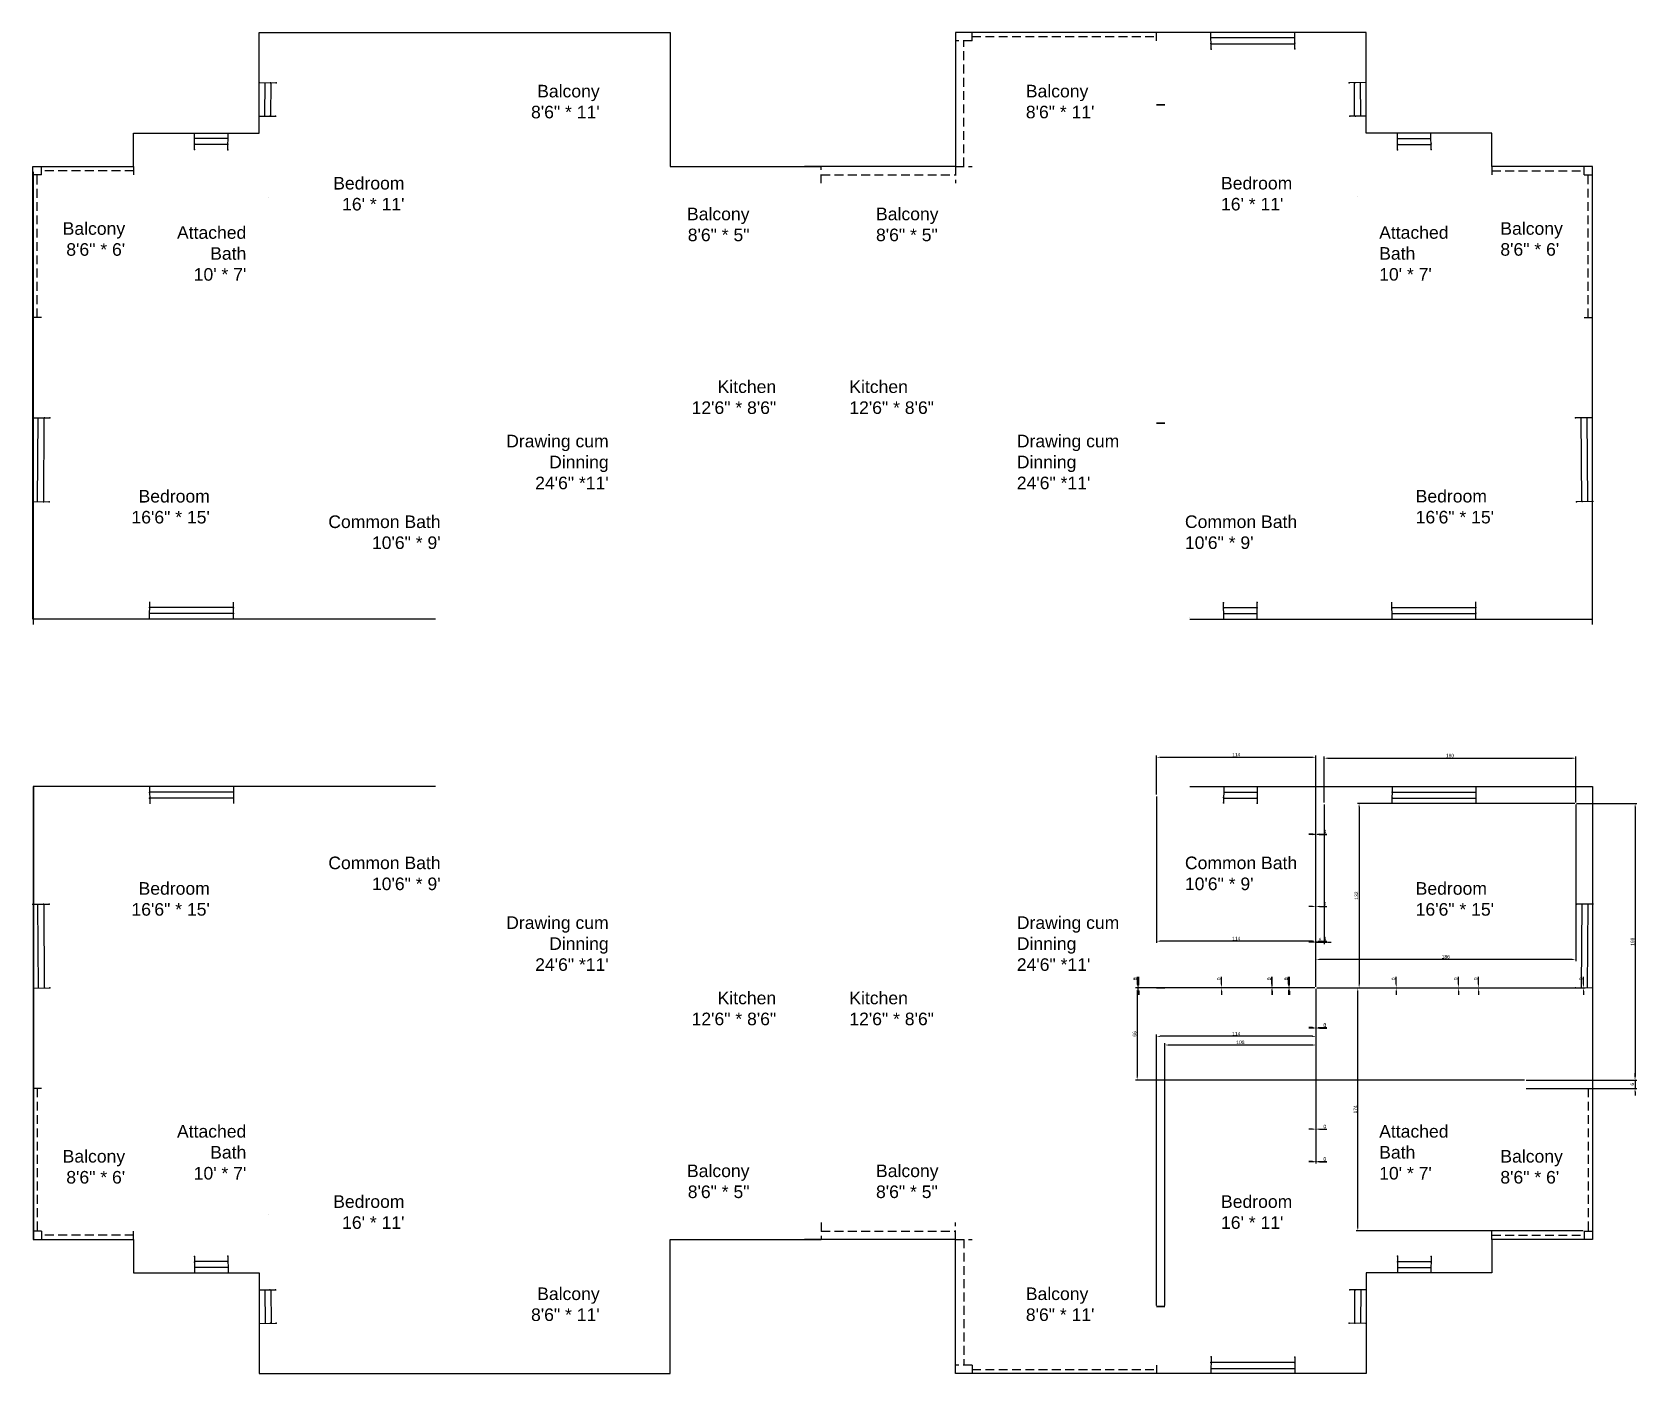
# Model space of a CAD drawing. Header units: millimetres. Extents: x 1002 to 3799, y 642 to 1602.
# Drawn here: x 2650 to 3799, y 642 to 1602 of the extents above; entities that cross this region are included whole.
import ezdxf

# ---------------------------------------------------------------- set-up
doc = ezdxf.new("R2010")
doc.units = ezdxf.units.MM
doc.linetypes.add('HIDDEN', pattern=[9.525, 6.35, -3.175])
for name, color, linetype in [('dimension', 181, 'Continuous'), ('wall', 50, 'Continuous'), ('window', 71, 'Continuous')]:
    doc.layers.add(name, color=color, linetype=linetype)
doc.layers.add('grill', color=33, linetype='HIDDEN', plot=False)
doc.layers.add('label', color=200, linetype='HIDDEN', plot=False)
doc.styles.get("Standard").update_dxf_attribs({"font": 'arial.ttf'})
doc.dimstyles.new('ISO-25', dxfattribs={"dimtxt": 2.5, "dimasz": 2.5, "dimexe": 1.25, "dimexo": 0.625, "dimtad": 1, "dimtxsty": 'Standard', "dimcen": 2.5, "dimadec": 0, "dimazin": 0, "dimtfac": 1, "dimtmove": 0, "dimatfit": 3, "dimfxl": 1, "dimarcsym": 0})

msp = doc.modelspace()

# ---------------------------------------------------------------- texts
at = {"layer": 'label', "extrusion": (0.002616, -0.033311, 0.999442), "char_height": 9, "attachment_point": 9, "text_direction": (0.999997, 8.7e-05, -0.002614)}
for s, width, insert in [('Balcony\\P8\'6" * 11\'', 67.19454, (3056.616, 1540.298, -17.108)), ("Bedroom\\P16' * 11'", 64.11227, (2916.934, 1474.379, -18.94)), ('Balcony \\P8\'6" * 5"', 67.19454, (3163.843, 1452.383, -20.319)), ('Balcony\\P8\'6" * 6\'', 67.19454, (2717.021, 1441.956, -19.497)), ("Attached Bath\\P10' * 7'", 67.19454, (2803.734, 1424.106, -20.319)), ('Kitchen\\P12\'6" * 8\'6"', 67.19454, (3182.959, 1328.763, -24.489)), ('Drawing cum Dinning \\P24\'6" *11\'', 83.31854, (3063.071, 1274.874, -25.972)), ('Bedroom\\P16\'6" * 15\'', 67.19454, (2777.626, 1250.374, -26.041)), ('Common Bath\\P10\'6" * 9\'', 92.62065, (2942.767, 1232.118, -27.082))]:
    msp.add_mtext_dynamic_manual_height_columns(s, width=width, gutter_width=12.5, heights=[0], dxfattribs=dict(at, insert=insert))
at = {"layer": 'label', "extrusion": (-2.91935e-18, -0.033311, 0.999445), "char_height": 9, "attachment_point": 7, "text_direction": (1, 0, 0)}
for s, width, insert in [('Balcony\\P8\'6" * 11\'', 67.19454, (3361.63, 1540.311, -17.507)), ("Bedroom\\P16' * 11'", 64.11227, (3501.313, 1474.405, -19.704)), ('Balcony \\P8\'6" * 5"', 67.19454, (3254.403, 1452.387, -20.437)), ("Attached Bath\\P10' * 7'", 67.19454, (3614.513, 1424.142, -21.379)), ('Balcony\\P8\'6" * 6\'', 67.19454, (3701.227, 1441.999, -20.784)), ('Kitchen\\P12\'6" * 8\'6"', 67.19454, (3235.287, 1328.766, -24.558)), ('Drawing cum Dinning \\P24\'6" *11\'', 83.31854, (3355.176, 1274.886, -26.353)), ('Bedroom\\P16\'6" * 15\'', 67.19454, (3640.622, 1250.412, -27.169)), ('Common Bath\\P10\'6" * 9\'', 92.62065, (3475.48, 1232.141, -27.778))]:
    msp.add_mtext_dynamic_manual_height_columns(s, width=width, gutter_width=12.5, heights=[0], dxfattribs=dict(at, insert=insert))
at = {"layer": 'label', "extrusion": (0.002616, 0, 0.999997), "char_height": 9, "attachment_point": 3, "text_direction": (0.999997, 0, -0.002616)}
for s, width, insert in [('Common Bath\\P10\'6" * 9\'', 92.62065, (2942.767, 1012.109, -30.747)), ('Bedroom\\P16\'6" * 15\'', 67.19454, (2777.626, 993.828, -30.315)), ('Drawing cum Dinning \\P24\'6" *11\'', 83.31854, (3063.071, 969.34, -31.062)), ('Kitchen\\P12\'6" * 8\'6"', 67.19454, (3182.959, 915.431, -31.375)), ("Attached Bath\\P10' * 7'", 67.19454, (2803.734, 820.002, -30.383)), ('Balcony\\P8\'6" * 6\'', 67.19454, (2717.021, 802.135, -30.157)), ('Balcony \\P8\'6" * 5"', 67.19454, (3163.843, 791.741, -31.325)), ("Bedroom\\P16' * 11'", 64.11227, (2916.934, 769.711, -30.68)), ('Balcony\\P8\'6" * 11\'', 67.19454, (3056.616, 703.768, -31.045))]:
    msp.add_mtext_dynamic_manual_height_columns(s, width=width, gutter_width=12.5, heights=[0], dxfattribs=dict(at, insert=insert))
at = {"layer": 'label', "char_height": 9, "attachment_point": 1}
for s, width, insert in [('Common Bath\\P10\'6" * 9\'', 92.62065, (3475.48, 1012.109, -31.444)), ('Bedroom\\P16\'6" * 15\'', 67.19454, (3640.622, 993.828, -31.444)), ('Drawing cum Dinning \\P24\'6" *11\'', 83.31854, (3355.176, 969.34, -31.444)), ('Kitchen\\P12\'6" * 8\'6"', 67.19454, (3235.287, 915.431, -31.444)), ("Attached Bath\\P10' * 7'", 67.19454, (3614.513, 820.002, -31.444)), ('Balcony\\P8\'6" * 6\'', 67.19454, (3701.227, 802.135, -31.444)), ('Balcony \\P8\'6" * 5"', 67.19454, (3254.403, 791.741, -31.444)), ("Bedroom\\P16' * 11'", 64.11227, (3501.313, 769.711, -31.444)), ('Balcony\\P8\'6" * 11\'', 67.19454, (3361.63, 703.768, -31.444))]:
    msp.add_mtext_dynamic_manual_height_columns(s, width=width, gutter_width=12.5, heights=[0], dxfattribs=dict(at, insert=insert))

# ---------------------------------------------------------------- blocks, each defined once
blk = doc.blocks.new('*D37')
at = {"layer": 'Defpoints', "color": 0, "transparency": 16777216}
for p in [(3569.2, 1028.2), (3569.2, 918.2), (3569.2, 918.2)]:
    blk.add_point(p, dxfattribs=at)
at = {"layer": 'dimension', "color": 0, "lineweight": -2, "transparency": 16777216}
for p, q in [((3566.7, 1028.2), (3564.2, 1028.2)), ((3569.2, 918.8), (3569.2, 1029.5)), ((3569.2, 918.8), (3569.2, 1029.5)), ((3571.7, 1028.2), (3577, 1028.2))]:
    blk.add_line(p, q, dxfattribs=at)
at = {"layer": 'dimension', "color": 0, "transparency": 16777216}
for points in [[(3566.7, 1028.7), (3566.7, 1027.8), (3569.2, 1028.2)], [(3571.7, 1028.7), (3571.7, 1027.8), (3569.2, 1028.2)]]:
    blk.add_solid(points, dxfattribs=at)
at = {"layer": 'dimension', "color": 0, "transparency": 16777216, "insert": (3575.6, 1030.1), "char_height": 2.5, "attachment_point": 5}
blk.add_mtext('0', dxfattribs=at)
blk = doc.blocks.new('*D38')
at = {"layer": 'Defpoints', "color": 0, "transparency": 16777216}
for p in [(3569.2, 1027.8), (3569.2, 918.2), (3569.2, 918.2)]:
    blk.add_point(p, dxfattribs=at)
at = {"layer": 'dimension', "color": 0, "lineweight": -2, "transparency": 16777216}
for p, q in [((3566.7, 1027.8), (3564.2, 1027.8)), ((3569.2, 918.8), (3569.2, 1029.1)), ((3569.2, 918.8), (3569.2, 1029.1)), ((3571.7, 1027.8), (3577, 1027.8))]:
    blk.add_line(p, q, dxfattribs=at)
at = {"layer": 'dimension', "color": 0, "transparency": 16777216}
for points in [[(3566.7, 1028.2), (3566.7, 1027.4), (3569.2, 1027.8)], [(3571.7, 1028.2), (3571.7, 1027.4), (3569.2, 1027.8)]]:
    blk.add_solid(points, dxfattribs=at)
at = {"layer": 'dimension', "color": 0, "transparency": 16777216, "insert": (3575.6, 1029.7), "char_height": 2.5, "attachment_point": 5}
blk.add_mtext('0', dxfattribs=at)
blk = doc.blocks.new('*D39')
at = {"layer": 'Defpoints', "color": 0, "transparency": 16777216}
for p in [(3569.2, 951.6), (3569.2, 918.2), (3569.2, 918.2)]:
    blk.add_point(p, dxfattribs=at)
at = {"layer": 'dimension', "color": 0, "lineweight": -2, "transparency": 16777216}
for p, q in [((3566.7, 951.6), (3564.2, 951.6)), ((3569.2, 918.8), (3569.2, 952.8)), ((3569.2, 918.8), (3569.2, 952.8)), ((3571.7, 951.6), (3577, 951.6))]:
    blk.add_line(p, q, dxfattribs=at)
at = {"layer": 'dimension', "color": 0, "transparency": 16777216}
for points in [[(3566.7, 952), (3566.7, 951.2), (3569.2, 951.6)], [(3571.7, 952), (3571.7, 951.2), (3569.2, 951.6)]]:
    blk.add_solid(points, dxfattribs=at)
at = {"layer": 'dimension', "color": 0, "transparency": 16777216, "insert": (3575.6, 953.5), "char_height": 2.5, "attachment_point": 5}
blk.add_mtext('0', dxfattribs=at)
blk = doc.blocks.new('*D40')
at = {"layer": 'Defpoints', "color": 0, "transparency": 16777216}
for p in [(3455.2, 1055.9), (3455.2, 951.6), (3569.2, 918.2)]:
    blk.add_point(p, dxfattribs=at)
at = {"layer": 'dimension', "color": 0, "lineweight": -2, "transparency": 16777216}
for p, q in [((3455.2, 1055.2), (3455.2, 950.3)), ((3566.7, 951.6), (3457.7, 951.6)), ((3569.2, 918.8), (3569.2, 952.8))]:
    blk.add_line(p, q, dxfattribs=at)
at = {"layer": 'dimension', "color": 0, "transparency": 16777216}
for points in [[(3457.7, 952), (3457.7, 951.2), (3455.2, 951.6)], [(3566.7, 952), (3566.7, 951.2), (3569.2, 951.6)]]:
    blk.add_solid(points, dxfattribs=at)
at = {"layer": 'dimension', "color": 0, "transparency": 16777216, "insert": (3512.2, 953.5), "char_height": 2.5, "attachment_point": 5}
blk.add_mtext('114', dxfattribs=at)
blk = doc.blocks.new('*D41')
at = {"layer": 'Defpoints', "color": 0, "transparency": 16777216}
for p in [(3569.2, 1083.2), (3455.2, 1055.9), (3569.2, 918.2)]:
    blk.add_point(p, dxfattribs=at)
at = {"layer": 'dimension', "color": 0, "lineweight": -2, "transparency": 16777216}
for p, q in [((3455.2, 1056.5), (3455.2, 1084.4)), ((3457.7, 1083.2), (3566.7, 1083.2)), ((3569.2, 918.8), (3569.2, 1084.4))]:
    blk.add_line(p, q, dxfattribs=at)
at = {"layer": 'dimension', "color": 0, "transparency": 16777216}
for points in [[(3457.7, 1083.6), (3457.7, 1082.8), (3455.2, 1083.2)], [(3566.7, 1083.6), (3566.7, 1082.8), (3569.2, 1083.2)]]:
    blk.add_solid(points, dxfattribs=at)
at = {"layer": 'dimension', "color": 0, "transparency": 16777216, "insert": (3512.2, 1085.1), "char_height": 2.5, "attachment_point": 5}
blk.add_mtext('114', dxfattribs=at)
blk = doc.blocks.new('*D42')
at = {"layer": 'Defpoints', "color": 0, "transparency": 16777216}
for p in [(3569.2, 950.9), (3569.2, 918.2), (3569.2, 918.2)]:
    blk.add_point(p, dxfattribs=at)
at = {"layer": 'dimension', "color": 0, "lineweight": -2, "transparency": 16777216}
for p, q in [((3566.7, 950.9), (3564.2, 950.9)), ((3569.2, 918.8), (3569.2, 952.1)), ((3569.2, 918.8), (3569.2, 952.1)), ((3571.7, 950.9), (3577, 950.9))]:
    blk.add_line(p, q, dxfattribs=at)
at = {"layer": 'dimension', "color": 0, "transparency": 16777216}
for points in [[(3566.7, 951.3), (3566.7, 950.5), (3569.2, 950.9)], [(3571.7, 951.3), (3571.7, 950.5), (3569.2, 950.9)]]:
    blk.add_solid(points, dxfattribs=at)
at = {"layer": 'dimension', "color": 0, "transparency": 16777216, "insert": (3575.6, 952.8), "char_height": 2.5, "attachment_point": 5}
blk.add_mtext('0', dxfattribs=at)
blk = doc.blocks.new('*D43')
at = {"layer": 'Defpoints', "color": 0, "transparency": 16777216}
for p in [(3575.2, 1050.2), (3575.2, 950.8), (3569.2, 918.2)]:
    blk.add_point(p, dxfattribs=at)
at = {"layer": 'dimension', "color": 0, "lineweight": -2, "transparency": 16777216}
for p, q in [((3575.2, 1049.5), (3575.2, 949.5)), ((3566.7, 950.8), (3564.2, 950.8)), ((3569.2, 918.8), (3569.2, 952)), ((3569.2, 950.8), (3575.2, 950.8)), ((3577.7, 950.8), (3580.2, 950.8))]:
    blk.add_line(p, q, dxfattribs=at)
at = {"layer": 'dimension', "color": 0, "transparency": 16777216}
for points in [[(3566.7, 951.2), (3566.7, 950.4), (3569.2, 950.8)], [(3577.7, 951.2), (3577.7, 950.4), (3575.2, 950.8)]]:
    blk.add_solid(points, dxfattribs=at)
at = {"layer": 'dimension', "color": 0, "transparency": 16777216, "insert": (3572.2, 952.7), "char_height": 2.5, "attachment_point": 5}
blk.add_mtext('6', dxfattribs=at)
blk = doc.blocks.new('*D44')
at = {"layer": 'Defpoints', "color": 0, "transparency": 16777216}
for p in [(3755.2, 1082.5), (3575.2, 1050.2), (3755.2, 1050.2)]:
    blk.add_point(p, dxfattribs=at)
at = {"layer": 'dimension', "color": 0, "lineweight": -2, "transparency": 16777216}
for p, q in [((3575.2, 1050.8), (3575.2, 1083.8)), ((3577.7, 1082.5), (3752.7, 1082.5)), ((3755.2, 1050.8), (3755.2, 1083.8))]:
    blk.add_line(p, q, dxfattribs=at)
at = {"layer": 'dimension', "color": 0, "transparency": 16777216}
for points in [[(3577.7, 1083), (3577.7, 1082.1), (3575.2, 1082.5)], [(3752.7, 1083), (3752.7, 1082.1), (3755.2, 1082.5)]]:
    blk.add_solid(points, dxfattribs=at)
at = {"layer": 'dimension', "color": 0, "transparency": 16777216, "insert": (3665.2, 1084.4), "char_height": 2.5, "attachment_point": 5}
blk.add_mtext('180', dxfattribs=at)
blk = doc.blocks.new('*D45')
at = {"layer": 'Defpoints', "color": 0, "transparency": 16777216}
for p in [(3755.2, 1050.2), (3569.2, 938.5), (3569.2, 918.2)]:
    blk.add_point(p, dxfattribs=at)
at = {"layer": 'dimension', "color": 0, "lineweight": -2, "transparency": 16777216}
for p, q in [((3755.2, 1049.5), (3755.2, 937.3)), ((3569.2, 918.8), (3569.2, 939.8)), ((3752.7, 938.5), (3571.7, 938.5))]:
    blk.add_line(p, q, dxfattribs=at)
at = {"layer": 'dimension', "color": 0, "transparency": 16777216}
for points in [[(3571.7, 938.9), (3571.7, 938.1), (3569.2, 938.5)], [(3752.7, 938.9), (3752.7, 938.1), (3755.2, 938.5)]]:
    blk.add_solid(points, dxfattribs=at)
at = {"layer": 'dimension', "color": 0, "transparency": 16777216, "insert": (3662.2, 940.4), "char_height": 2.5, "attachment_point": 5}
blk.add_mtext('186', dxfattribs=at)
blk = doc.blocks.new('*D46')
at = {"layer": 'Defpoints', "color": 0, "transparency": 16777216}
for p in [(3755.2, 1050.2), (3569.2, 918.2), (3600.1, 918.2)]:
    blk.add_point(p, dxfattribs=at)
at = {"layer": 'dimension', "color": 0, "lineweight": -2, "transparency": 16777216}
for p, q in [((3754.5, 1050.2), (3598.9, 1050.2)), ((3600.1, 1047.7), (3600.1, 920.7)), ((3569.8, 918.2), (3601.4, 918.2))]:
    blk.add_line(p, q, dxfattribs=at)
at = {"layer": 'dimension', "color": 0, "transparency": 16777216}
for points in [[(3599.7, 1047.7), (3600.6, 1047.7), (3600.1, 1050.2)], [(3599.7, 920.7), (3600.6, 920.7), (3600.1, 918.2)]]:
    blk.add_solid(points, dxfattribs=at)
at = {"layer": 'dimension', "color": 0, "transparency": 16777216, "insert": (3598.2, 984.2), "char_height": 2.5, "attachment_point": 5, "rotation": 90}
blk.add_mtext('132', dxfattribs=at)
blk = doc.blocks.new('*D47')
at = {"layer": 'Defpoints', "color": 0, "transparency": 16777216}
for p in [(3755.2, 1050.2), (3719.2, 852.2), (3797.7, 852.2)]:
    blk.add_point(p, dxfattribs=at)
at = {"layer": 'dimension', "color": 0, "lineweight": -2, "transparency": 16777216}
for p, q in [((3755.8, 1050.2), (3799, 1050.2)), ((3797.7, 1047.7), (3797.7, 854.7)), ((3719.8, 852.2), (3799, 852.2))]:
    blk.add_line(p, q, dxfattribs=at)
at = {"layer": 'dimension', "color": 0, "transparency": 16777216}
for points in [[(3797.3, 1047.7), (3798.1, 1047.7), (3797.7, 1050.2)], [(3797.3, 854.7), (3798.1, 854.7), (3797.7, 852.2)]]:
    blk.add_solid(points, dxfattribs=at)
at = {"layer": 'dimension', "color": 0, "transparency": 16777216, "insert": (3795.8, 951.2), "char_height": 2.5, "attachment_point": 5, "rotation": 90}
blk.add_mtext('198', dxfattribs=at)
blk = doc.blocks.new('*D48')
at = {"layer": 'Defpoints', "color": 0, "transparency": 16777216}
for p in [(3719.2, 852.2), (3719.2, 846.2), (3797.6, 846.2)]:
    blk.add_point(p, dxfattribs=at)
at = {"layer": 'dimension', "color": 0, "lineweight": -2, "transparency": 16777216}
for p, q in [((3719.8, 852.2), (3798.9, 852.2)), ((3797.6, 854.7), (3797.6, 857.2)), ((3797.6, 852.2), (3797.6, 846.2)), ((3719.8, 846.2), (3798.9, 846.2)), ((3797.6, 843.7), (3797.6, 841.2))]:
    blk.add_line(p, q, dxfattribs=at)
at = {"layer": 'dimension', "color": 0, "transparency": 16777216}
for points in [[(3797.2, 854.7), (3798.1, 854.7), (3797.6, 852.2)], [(3797.2, 843.7), (3798.1, 843.7), (3797.6, 846.2)]]:
    blk.add_solid(points, dxfattribs=at)
at = {"layer": 'dimension', "color": 0, "transparency": 16777216, "insert": (3795.7, 849.2), "char_height": 2.5, "attachment_point": 5, "rotation": 90}
blk.add_mtext('6', dxfattribs=at)
blk = doc.blocks.new('*D49')
at = {"layer": 'Defpoints', "color": 0, "transparency": 16777216}
for p in [(3442.3, 918.2), (3569.2, 918.2), (3569.2, 918.2)]:
    blk.add_point(p, dxfattribs=at)
at = {"layer": 'dimension', "color": 0, "lineweight": -2, "transparency": 16777216}
for p, q in [((3442.3, 920.7), (3442.3, 926)), ((3568.5, 918.2), (3441.1, 918.2)), ((3568.5, 918.2), (3441.1, 918.2)), ((3442.3, 915.7), (3442.3, 913.2))]:
    blk.add_line(p, q, dxfattribs=at)
at = {"layer": 'dimension', "color": 0, "transparency": 16777216}
for points in [[(3441.9, 920.7), (3442.7, 920.7), (3442.3, 918.2)], [(3441.9, 915.7), (3442.7, 915.7), (3442.3, 918.2)]]:
    blk.add_solid(points, dxfattribs=at)
at = {"layer": 'dimension', "color": 0, "transparency": 16777216, "insert": (3440.4, 924.6), "char_height": 2.5, "attachment_point": 5, "rotation": 90}
blk.add_mtext('0', dxfattribs=at)
blk = doc.blocks.new('*D50')
at = {"layer": 'Defpoints', "color": 0, "transparency": 16777216}
for p in [(3549.6, 918.2), (3569.2, 918.2), (3569.2, 918.2)]:
    blk.add_point(p, dxfattribs=at)
at = {"layer": 'dimension', "color": 0, "lineweight": -2, "transparency": 16777216}
for p, q in [((3549.6, 920.7), (3549.6, 926)), ((3568.5, 918.2), (3548.4, 918.2)), ((3568.5, 918.2), (3548.4, 918.2)), ((3549.6, 915.7), (3549.6, 913.2))]:
    blk.add_line(p, q, dxfattribs=at)
at = {"layer": 'dimension', "color": 0, "transparency": 16777216}
for points in [[(3549.2, 920.7), (3550, 920.7), (3549.6, 918.2)], [(3549.2, 915.7), (3550, 915.7), (3549.6, 918.2)]]:
    blk.add_solid(points, dxfattribs=at)
at = {"layer": 'dimension', "color": 0, "transparency": 16777216, "insert": (3547.7, 924.6), "char_height": 2.5, "attachment_point": 5, "rotation": 90}
blk.add_mtext('0', dxfattribs=at)
blk = doc.blocks.new('*D51')
at = {"layer": 'Defpoints', "color": 0, "transparency": 16777216}
for p in [(3441.5, 918.2), (3569.2, 918.2), (3569.2, 918.2)]:
    blk.add_point(p, dxfattribs=at)
at = {"layer": 'dimension', "color": 0, "lineweight": -2, "transparency": 16777216}
for p, q in [((3441.5, 920.7), (3441.5, 926)), ((3568.5, 918.2), (3440.2, 918.2)), ((3568.5, 918.2), (3440.2, 918.2)), ((3441.5, 915.7), (3441.5, 913.2))]:
    blk.add_line(p, q, dxfattribs=at)
at = {"layer": 'dimension', "color": 0, "transparency": 16777216}
for points in [[(3441, 920.7), (3441.9, 920.7), (3441.5, 918.2)], [(3441, 915.7), (3441.9, 915.7), (3441.5, 918.2)]]:
    blk.add_solid(points, dxfattribs=at)
at = {"layer": 'dimension', "color": 0, "transparency": 16777216, "insert": (3439.6, 924.6), "char_height": 2.5, "attachment_point": 5, "rotation": 90}
blk.add_mtext('0', dxfattribs=at)
blk = doc.blocks.new('*D52')
at = {"layer": 'Defpoints', "color": 0, "transparency": 16777216}
for p in [(3569.2, 918.2), (3441.3, 852.2), (3719.2, 852.2)]:
    blk.add_point(p, dxfattribs=at)
at = {"layer": 'dimension', "color": 0, "lineweight": -2, "transparency": 16777216}
for p, q in [((3568.5, 918.2), (3440.1, 918.2)), ((3441.3, 915.7), (3441.3, 854.7)), ((3718.5, 852.2), (3440.1, 852.2))]:
    blk.add_line(p, q, dxfattribs=at)
at = {"layer": 'dimension', "color": 0, "transparency": 16777216}
for points in [[(3440.9, 915.7), (3441.7, 915.7), (3441.3, 918.2)], [(3440.9, 854.7), (3441.7, 854.7), (3441.3, 852.2)]]:
    blk.add_solid(points, dxfattribs=at)
at = {"layer": 'dimension', "color": 0, "transparency": 16777216, "insert": (3439.4, 885.2), "char_height": 2.5, "attachment_point": 5, "rotation": 90}
blk.add_mtext('66', dxfattribs=at)
blk = doc.blocks.new('*D53')
at = {"layer": 'Defpoints', "color": 0, "transparency": 16777216}
for p in [(3569.2, 918.2), (3569.2, 918.2), (3569.2, 793.6)]:
    blk.add_point(p, dxfattribs=at)
at = {"layer": 'dimension', "color": 0, "lineweight": -2, "transparency": 16777216}
for p, q in [((3569.2, 917.5), (3569.2, 792.4)), ((3569.2, 917.5), (3569.2, 792.4)), ((3566.7, 793.6), (3564.2, 793.6)), ((3571.7, 793.6), (3577, 793.6))]:
    blk.add_line(p, q, dxfattribs=at)
at = {"layer": 'dimension', "color": 0, "transparency": 16777216}
for points in [[(3566.7, 794.1), (3566.7, 793.2), (3569.2, 793.6)], [(3571.7, 794.1), (3571.7, 793.2), (3569.2, 793.6)]]:
    blk.add_solid(points, dxfattribs=at)
at = {"layer": 'dimension', "color": 0, "transparency": 16777216, "insert": (3575.6, 795.6), "char_height": 2.5, "attachment_point": 5}
blk.add_mtext('0', dxfattribs=at)
blk = doc.blocks.new('*D54')
at = {"layer": 'Defpoints', "color": 0, "transparency": 16777216}
for p in [(3569.2, 918.2), (3569.2, 918.2), (3569.2, 793.9)]:
    blk.add_point(p, dxfattribs=at)
at = {"layer": 'dimension', "color": 0, "lineweight": -2, "transparency": 16777216}
for p, q in [((3569.2, 917.5), (3569.2, 792.6)), ((3569.2, 917.5), (3569.2, 792.6)), ((3566.7, 793.9), (3564.2, 793.9)), ((3571.7, 793.9), (3577, 793.9))]:
    blk.add_line(p, q, dxfattribs=at)
at = {"layer": 'dimension', "color": 0, "transparency": 16777216}
for points in [[(3566.7, 794.3), (3566.7, 793.4), (3569.2, 793.9)], [(3571.7, 794.3), (3571.7, 793.4), (3569.2, 793.9)]]:
    blk.add_solid(points, dxfattribs=at)
at = {"layer": 'dimension', "color": 0, "transparency": 16777216, "insert": (3575.6, 795.8), "char_height": 2.5, "attachment_point": 5}
blk.add_mtext('0', dxfattribs=at)
blk = doc.blocks.new('*D55')
at = {"layer": 'Defpoints', "color": 0, "transparency": 16777216}
for p in [(3569.2, 918.2), (3569.2, 918.2), (3569.2, 889.8)]:
    blk.add_point(p, dxfattribs=at)
at = {"layer": 'dimension', "color": 0, "lineweight": -2, "transparency": 16777216}
for p, q in [((3569.2, 917.5), (3569.2, 888.5)), ((3569.2, 917.5), (3569.2, 888.5)), ((3566.7, 889.8), (3564.2, 889.8)), ((3571.7, 889.8), (3577, 889.8))]:
    blk.add_line(p, q, dxfattribs=at)
at = {"layer": 'dimension', "color": 0, "transparency": 16777216}
for points in [[(3566.7, 890.2), (3566.7, 889.4), (3569.2, 889.8)], [(3571.7, 890.2), (3571.7, 889.4), (3569.2, 889.8)]]:
    blk.add_solid(points, dxfattribs=at)
at = {"layer": 'dimension', "color": 0, "transparency": 16777216, "insert": (3575.6, 891.7), "char_height": 2.5, "attachment_point": 5}
blk.add_mtext('0', dxfattribs=at)
blk = doc.blocks.new('*D56')
at = {"layer": 'Defpoints', "color": 0, "transparency": 16777216}
for p in [(3569.2, 918.2), (3455.2, 883.5), (3455.2, 690.2)]:
    blk.add_point(p, dxfattribs=at)
at = {"layer": 'dimension', "color": 0, "lineweight": -2, "transparency": 16777216}
for p, q in [((3569.2, 917.5), (3569.2, 882.2)), ((3455.2, 690.8), (3455.2, 884.7)), ((3566.7, 883.5), (3457.7, 883.5))]:
    blk.add_line(p, q, dxfattribs=at)
at = {"layer": 'dimension', "color": 0, "transparency": 16777216}
for points in [[(3457.7, 883.9), (3457.7, 883), (3455.2, 883.5)], [(3566.7, 883.9), (3566.7, 883), (3569.2, 883.5)]]:
    blk.add_solid(points, dxfattribs=at)
at = {"layer": 'dimension', "color": 0, "transparency": 16777216, "insert": (3512.2, 885.3), "char_height": 2.5, "attachment_point": 5}
blk.add_mtext('114', dxfattribs=at)
blk = doc.blocks.new('*D57')
at = {"layer": 'Defpoints', "color": 0, "transparency": 16777216}
for p in [(3569.2, 918.2), (3569.2, 877.3), (3461.2, 690.2)]:
    blk.add_point(p, dxfattribs=at)
at = {"layer": 'dimension', "color": 0, "lineweight": -2, "transparency": 16777216}
for p, q in [((3569.2, 917.5), (3569.2, 876)), ((3461.2, 690.8), (3461.2, 878.5)), ((3463.7, 877.3), (3566.7, 877.3))]:
    blk.add_line(p, q, dxfattribs=at)
at = {"layer": 'dimension', "color": 0, "transparency": 16777216}
for points in [[(3463.7, 877.7), (3463.7, 876.8), (3461.2, 877.3)], [(3566.7, 877.7), (3566.7, 876.8), (3569.2, 877.3)]]:
    blk.add_solid(points, dxfattribs=at)
at = {"layer": 'dimension', "color": 0, "transparency": 16777216, "insert": (3515.2, 879.2), "char_height": 2.5, "attachment_point": 5}
blk.add_mtext('108', dxfattribs=at)
blk = doc.blocks.new('*D58')
at = {"layer": 'Defpoints', "color": 0, "transparency": 16777216}
for p in [(3569.2, 918.2), (3569.2, 918.2), (3569.2, 889.3)]:
    blk.add_point(p, dxfattribs=at)
at = {"layer": 'dimension', "color": 0, "lineweight": -2, "transparency": 16777216}
for p, q in [((3569.2, 917.5), (3569.2, 888)), ((3569.2, 917.5), (3569.2, 888)), ((3566.7, 889.3), (3564.2, 889.3)), ((3571.7, 889.3), (3577, 889.3))]:
    blk.add_line(p, q, dxfattribs=at)
at = {"layer": 'dimension', "color": 0, "transparency": 16777216}
for points in [[(3566.7, 889.7), (3566.7, 888.9), (3569.2, 889.3)], [(3571.7, 889.7), (3571.7, 888.9), (3569.2, 889.3)]]:
    blk.add_solid(points, dxfattribs=at)
at = {"layer": 'dimension', "color": 0, "transparency": 16777216, "insert": (3575.6, 891.2), "char_height": 2.5, "attachment_point": 5}
blk.add_mtext('0', dxfattribs=at)
blk = doc.blocks.new('*D59')
at = {"layer": 'Defpoints', "color": 0, "transparency": 16777216}
for p in [(3569.2, 918.2), (3569.2, 918.2), (3569.2, 817)]:
    blk.add_point(p, dxfattribs=at)
at = {"layer": 'dimension', "color": 0, "lineweight": -2, "transparency": 16777216}
for p, q in [((3569.2, 917.5), (3569.2, 815.8)), ((3569.2, 917.5), (3569.2, 815.8)), ((3566.7, 817), (3564.2, 817)), ((3571.7, 817), (3577, 817))]:
    blk.add_line(p, q, dxfattribs=at)
at = {"layer": 'dimension', "color": 0, "transparency": 16777216}
for points in [[(3566.7, 817.4), (3566.7, 816.6), (3569.2, 817)], [(3571.7, 817.4), (3571.7, 816.6), (3569.2, 817)]]:
    blk.add_solid(points, dxfattribs=at)
at = {"layer": 'dimension', "color": 0, "transparency": 16777216, "insert": (3575.6, 818.9), "char_height": 2.5, "attachment_point": 5}
blk.add_mtext('0', dxfattribs=at)
blk = doc.blocks.new('*D60')
at = {"layer": 'Defpoints', "color": 0, "transparency": 16777216}
for p in [(3569.2, 918.2), (3569.2, 918.2), (3569.2, 817.1)]:
    blk.add_point(p, dxfattribs=at)
at = {"layer": 'dimension', "color": 0, "lineweight": -2, "transparency": 16777216}
for p, q in [((3569.2, 917.5), (3569.2, 815.9)), ((3569.2, 917.5), (3569.2, 815.9)), ((3566.7, 817.1), (3564.2, 817.1)), ((3571.7, 817.1), (3577, 817.1))]:
    blk.add_line(p, q, dxfattribs=at)
at = {"layer": 'dimension', "color": 0, "transparency": 16777216}
for points in [[(3566.7, 817.5), (3566.7, 816.7), (3569.2, 817.1)], [(3571.7, 817.5), (3571.7, 816.7), (3569.2, 817.1)]]:
    blk.add_solid(points, dxfattribs=at)
at = {"layer": 'dimension', "color": 0, "transparency": 16777216, "insert": (3575.6, 819), "char_height": 2.5, "attachment_point": 5}
blk.add_mtext('0', dxfattribs=at)
blk = doc.blocks.new('*D61')
at = {"layer": 'Defpoints', "color": 0, "transparency": 16777216}
for p in [(3569.2, 918.2), (3599.2, 918.2), (3761.2, 744.2)]:
    blk.add_point(p, dxfattribs=at)
at = {"layer": 'dimension', "color": 0, "lineweight": -2, "transparency": 16777216}
for p, q in [((3569.8, 918.2), (3600.5, 918.2)), ((3599.2, 746.7), (3599.2, 915.7)), ((3760.5, 744.2), (3598, 744.2))]:
    blk.add_line(p, q, dxfattribs=at)
at = {"layer": 'dimension', "color": 0, "transparency": 16777216}
for points in [[(3598.8, 915.7), (3599.6, 915.7), (3599.2, 918.2)], [(3598.8, 746.7), (3599.6, 746.7), (3599.2, 744.2)]]:
    blk.add_solid(points, dxfattribs=at)
at = {"layer": 'dimension', "color": 0, "transparency": 16777216, "insert": (3597.4, 831.2), "char_height": 2.5, "attachment_point": 5, "rotation": 90}
blk.add_mtext('174', dxfattribs=at)
blk = doc.blocks.new('*D62')
at = {"layer": 'Defpoints', "color": 0, "transparency": 16777216}
for p in [(3569.2, 918.2), (3569.2, 918.2), (3685.5, 918.2)]:
    blk.add_point(p, dxfattribs=at)
at = {"layer": 'dimension', "color": 0, "lineweight": -2, "transparency": 16777216}
for p, q in [((3685.5, 920.7), (3685.5, 926)), ((3569.8, 918.2), (3686.8, 918.2)), ((3569.8, 918.2), (3686.8, 918.2)), ((3685.5, 915.7), (3685.5, 913.2))]:
    blk.add_line(p, q, dxfattribs=at)
at = {"layer": 'dimension', "color": 0, "transparency": 16777216}
for points in [[(3685.1, 920.7), (3685.9, 920.7), (3685.5, 918.2)], [(3685.1, 915.7), (3685.9, 915.7), (3685.5, 918.2)]]:
    blk.add_solid(points, dxfattribs=at)
at = {"layer": 'dimension', "color": 0, "transparency": 16777216, "insert": (3683.6, 924.6), "char_height": 2.5, "attachment_point": 5, "rotation": 90}
blk.add_mtext('0', dxfattribs=at)
blk = doc.blocks.new('*D63')
at = {"layer": 'Defpoints', "color": 0, "transparency": 16777216}
for p in [(3569.2, 918.2), (3569.2, 918.2), (3671.2, 918.2)]:
    blk.add_point(p, dxfattribs=at)
at = {"layer": 'dimension', "color": 0, "lineweight": -2, "transparency": 16777216}
for p, q in [((3671.2, 920.7), (3671.2, 926)), ((3569.8, 918.2), (3672.5, 918.2)), ((3569.8, 918.2), (3672.5, 918.2)), ((3671.2, 915.7), (3671.2, 913.2))]:
    blk.add_line(p, q, dxfattribs=at)
at = {"layer": 'dimension', "color": 0, "transparency": 16777216}
for points in [[(3670.8, 920.7), (3671.6, 920.7), (3671.2, 918.2)], [(3670.8, 915.7), (3671.6, 915.7), (3671.2, 918.2)]]:
    blk.add_solid(points, dxfattribs=at)
at = {"layer": 'dimension', "color": 0, "transparency": 16777216, "insert": (3669.3, 924.6), "char_height": 2.5, "attachment_point": 5, "rotation": 90}
blk.add_mtext('0', dxfattribs=at)
blk = doc.blocks.new('*D64')
at = {"layer": 'Defpoints', "color": 0, "transparency": 16777216}
for p in [(3569.2, 918.2), (3569.2, 918.2), (3760.8, 918.2)]:
    blk.add_point(p, dxfattribs=at)
at = {"layer": 'dimension', "color": 0, "lineweight": -2, "transparency": 16777216}
for p, q in [((3760.8, 920.7), (3760.8, 926)), ((3569.8, 918.2), (3762, 918.2)), ((3569.8, 918.2), (3762, 918.2)), ((3760.8, 915.7), (3760.8, 913.2))]:
    blk.add_line(p, q, dxfattribs=at)
at = {"layer": 'dimension', "color": 0, "transparency": 16777216}
for points in [[(3760.3, 920.7), (3761.2, 920.7), (3760.8, 918.2)], [(3760.3, 915.7), (3761.2, 915.7), (3760.8, 918.2)]]:
    blk.add_solid(points, dxfattribs=at)
at = {"layer": 'dimension', "color": 0, "transparency": 16777216, "insert": (3758.9, 924.6), "char_height": 2.5, "attachment_point": 5, "rotation": 90}
blk.add_mtext('0', dxfattribs=at)
blk = doc.blocks.new('*D65')
at = {"layer": 'Defpoints', "color": 0, "transparency": 16777216}
for p in [(3569.2, 976.4), (3569.2, 918.2), (3569.2, 918.2)]:
    blk.add_point(p, dxfattribs=at)
at = {"layer": 'dimension', "color": 0, "lineweight": -2, "transparency": 16777216}
for p, q in [((3566.7, 976.4), (3564.2, 976.4)), ((3569.2, 918.8), (3569.2, 977.7)), ((3569.2, 918.8), (3569.2, 977.7)), ((3571.7, 976.4), (3577, 976.4))]:
    blk.add_line(p, q, dxfattribs=at)
at = {"layer": 'dimension', "color": 0, "transparency": 16777216}
for points in [[(3566.7, 976.9), (3566.7, 976), (3569.2, 976.4)], [(3571.7, 976.9), (3571.7, 976), (3569.2, 976.4)]]:
    blk.add_solid(points, dxfattribs=at)
at = {"layer": 'dimension', "color": 0, "transparency": 16777216, "insert": (3575.6, 978.4), "char_height": 2.5, "attachment_point": 5}
blk.add_mtext('0', dxfattribs=at)
blk = doc.blocks.new('*D66')
at = {"layer": 'Defpoints', "color": 0, "transparency": 16777216}
for p in [(3569.2, 918.2), (3569.2, 918.2), (3626.7, 918.2)]:
    blk.add_point(p, dxfattribs=at)
at = {"layer": 'dimension', "color": 0, "lineweight": -2, "transparency": 16777216}
for p, q in [((3626.7, 920.7), (3626.7, 926)), ((3569.8, 918.2), (3627.9, 918.2)), ((3569.8, 918.2), (3627.9, 918.2)), ((3626.7, 915.7), (3626.7, 913.2))]:
    blk.add_line(p, q, dxfattribs=at)
at = {"layer": 'dimension', "color": 0, "transparency": 16777216}
for points in [[(3626.3, 920.7), (3627.1, 920.7), (3626.7, 918.2)], [(3626.3, 915.7), (3627.1, 915.7), (3626.7, 918.2)]]:
    blk.add_solid(points, dxfattribs=at)
at = {"layer": 'dimension', "color": 0, "transparency": 16777216, "insert": (3624.8, 924.6), "char_height": 2.5, "attachment_point": 5, "rotation": 90}
blk.add_mtext('0', dxfattribs=at)
blk = doc.blocks.new('*D67')
at = {"layer": 'Defpoints', "color": 0, "transparency": 16777216}
for p in [(3442.4, 918.2), (3569.2, 918.2), (3569.2, 918.2)]:
    blk.add_point(p, dxfattribs=at)
at = {"layer": 'dimension', "color": 0, "lineweight": -2, "transparency": 16777216}
for p, q in [((3442.4, 920.7), (3442.4, 926)), ((3568.5, 918.2), (3441.2, 918.2)), ((3568.5, 918.2), (3441.2, 918.2)), ((3442.4, 915.7), (3442.4, 913.2))]:
    blk.add_line(p, q, dxfattribs=at)
at = {"layer": 'dimension', "color": 0, "transparency": 16777216}
for points in [[(3442, 920.7), (3442.9, 920.7), (3442.4, 918.2)], [(3442, 915.7), (3442.9, 915.7), (3442.4, 918.2)]]:
    blk.add_solid(points, dxfattribs=at)
at = {"layer": 'dimension', "color": 0, "transparency": 16777216, "insert": (3440.5, 924.6), "char_height": 2.5, "attachment_point": 5, "rotation": 90}
blk.add_mtext('0', dxfattribs=at)
blk = doc.blocks.new('*D68')
at = {"layer": 'Defpoints', "color": 0, "transparency": 16777216}
for p in [(3550.4, 918.2), (3569.2, 918.2), (3569.2, 918.2)]:
    blk.add_point(p, dxfattribs=at)
at = {"layer": 'dimension', "color": 0, "lineweight": -2, "transparency": 16777216}
for p, q in [((3550.4, 920.7), (3550.4, 926)), ((3568.5, 918.2), (3549.1, 918.2)), ((3568.5, 918.2), (3549.1, 918.2)), ((3550.4, 915.7), (3550.4, 913.2))]:
    blk.add_line(p, q, dxfattribs=at)
at = {"layer": 'dimension', "color": 0, "transparency": 16777216}
for points in [[(3550, 920.7), (3550.8, 920.7), (3550.4, 918.2)], [(3550, 915.7), (3550.8, 915.7), (3550.4, 918.2)]]:
    blk.add_solid(points, dxfattribs=at)
at = {"layer": 'dimension', "color": 0, "transparency": 16777216, "insert": (3548.5, 924.6), "char_height": 2.5, "attachment_point": 5, "rotation": 90}
blk.add_mtext('0', dxfattribs=at)
blk = doc.blocks.new('*D69')
at = {"layer": 'Defpoints', "color": 0, "transparency": 16777216}
for p in [(3537.9, 918.2), (3569.2, 918.2), (3569.2, 918.2)]:
    blk.add_point(p, dxfattribs=at)
at = {"layer": 'dimension', "color": 0, "lineweight": -2, "transparency": 16777216}
for p, q in [((3537.9, 920.7), (3537.9, 926)), ((3568.5, 918.2), (3536.7, 918.2)), ((3568.5, 918.2), (3536.7, 918.2)), ((3537.9, 915.7), (3537.9, 913.2))]:
    blk.add_line(p, q, dxfattribs=at)
at = {"layer": 'dimension', "color": 0, "transparency": 16777216}
for points in [[(3537.5, 920.7), (3538.4, 920.7), (3537.9, 918.2)], [(3537.5, 915.7), (3538.4, 915.7), (3537.9, 918.2)]]:
    blk.add_solid(points, dxfattribs=at)
at = {"layer": 'dimension', "color": 0, "transparency": 16777216, "insert": (3536, 924.6), "char_height": 2.5, "attachment_point": 5, "rotation": 90}
blk.add_mtext('0', dxfattribs=at)
blk = doc.blocks.new('*D70')
at = {"layer": 'Defpoints', "color": 0, "transparency": 16777216}
for p in [(3501.7, 918.2), (3569.2, 918.2), (3569.2, 918.2)]:
    blk.add_point(p, dxfattribs=at)
at = {"layer": 'dimension', "color": 0, "lineweight": -2, "transparency": 16777216}
for p, q in [((3501.7, 920.7), (3501.7, 926)), ((3568.5, 918.2), (3500.5, 918.2)), ((3568.5, 918.2), (3500.5, 918.2)), ((3501.7, 915.7), (3501.7, 913.2))]:
    blk.add_line(p, q, dxfattribs=at)
at = {"layer": 'dimension', "color": 0, "transparency": 16777216}
for points in [[(3501.3, 920.7), (3502.1, 920.7), (3501.7, 918.2)], [(3501.3, 915.7), (3502.1, 915.7), (3501.7, 918.2)]]:
    blk.add_solid(points, dxfattribs=at)
at = {"layer": 'dimension', "color": 0, "transparency": 16777216, "insert": (3499.8, 924.6), "char_height": 2.5, "attachment_point": 5, "rotation": 90}
blk.add_mtext('0', dxfattribs=at)
blk = doc.blocks.new('*D71')
at = {"layer": 'Defpoints', "color": 0, "transparency": 16777216}
for p in [(3537.6, 918.2), (3569.2, 918.2), (3569.2, 918.2)]:
    blk.add_point(p, dxfattribs=at)
at = {"layer": 'dimension', "color": 0, "lineweight": -2, "transparency": 16777216}
for p, q in [((3537.6, 920.7), (3537.6, 926)), ((3568.5, 918.2), (3536.4, 918.2)), ((3568.5, 918.2), (3536.4, 918.2)), ((3537.6, 915.7), (3537.6, 913.2))]:
    blk.add_line(p, q, dxfattribs=at)
at = {"layer": 'dimension', "color": 0, "transparency": 16777216}
for points in [[(3537.2, 920.7), (3538, 920.7), (3537.6, 918.2)], [(3537.2, 915.7), (3538, 915.7), (3537.6, 918.2)]]:
    blk.add_solid(points, dxfattribs=at)
at = {"layer": 'dimension', "color": 0, "transparency": 16777216, "insert": (3535.7, 924.6), "char_height": 2.5, "attachment_point": 5, "rotation": 90}
blk.add_mtext('0', dxfattribs=at)

# ---------------------------------------------------------------- dimensions: what is measured, and where the dimension line sits
at = {"layer": 'dimension'}
for base, p1, p2, picture, middle in [((3569.169, 1083.185, -31.444), (3455.169, 1055.874, -31.444), (3569.169, 918.165, -31.444), '*D41', (3512.169, 1085.065, -31.444)), ((3755.169, 1082.535, -31.444), (3575.169, 1050.165, -31.444), (3755.169, 1050.165, -31.444), '*D44', (3665.169, 1084.436, -31.444)), ((3455.169, 951.592, -31.444), (3569.169, 918.165, -31.444), (3455.169, 1055.874, -31.444), '*D40', (3512.169, 953.473, -31.444)), ((3575.169, 950.785, -31.444), (3569.169, 918.165, -31.444), (3575.169, 1050.165, -31.444), '*D43', (3572.169, 952.687, -31.444)), ((3569.169, 938.523, -31.444), (3755.169, 1050.165, -31.444), (3569.169, 918.165, -31.444), '*D45', (3662.169, 940.424, -31.444)), ((3569.16894123, 1028.240195378, -31.443809421), (3569.16894123, 918.164844355, -31.443809421), (3569.16894123, 918.164844355, -31.443809421), '*D37', (3575.609084476, 1030.141627847, -31.443809421)), ((3569.16894123, 1027.832407669, -31.443809421), (3569.16894123, 918.164844355, -31.443809421), (3569.16894123, 918.164844355, -31.443809421), '*D38', (3575.609084476, 1029.733840138, -31.443809421)), ((3569.16894123, 976.449799034, -31.443809421), (3569.16894123, 918.164844355, -31.443809421), (3569.16894123, 918.164844355, -31.443809421), '*D65', (3575.609084476, 978.351231503, -31.443809421)), ((3569.16894123, 951.592441882, -31.443809421), (3569.16894123, 918.164844355, -31.443809421), (3569.16894123, 918.164844355, -31.443809421), '*D39', (3575.609084476, 953.493874351, -31.443809421)), ((3569.16894123, 950.874199842, -31.443809421), (3569.16894123, 918.164844355, -31.443809421), (3569.16894123, 918.164844355, -31.443809421), '*D42', (3575.609084476, 952.775632311, -31.443809421)), ((3455.169, 883.459, -31.444), (3569.169, 918.165, -31.444), (3455.169, 690.165, -31.444), '*D56', (3512.169, 885.34, -31.444)), ((3569.169, 877.26, -31.444), (3461.169, 690.165, -31.444), (3569.169, 918.165, -31.444), '*D57', (3515.169, 879.162, -31.444)), ((3569.16894123, 793.649762521, -31.443809421), (3569.16894123, 918.164844355, -31.443809421), (3569.16894123, 918.164844355, -31.443809421), '*D53', (3575.609084476, 795.55119499, -31.443809421)), ((3569.16894123, 793.854200877, -31.443809421), (3569.16894123, 918.164844355, -31.443809421), (3569.16894123, 918.164844355, -31.443809421), '*D54', (3575.609084476, 795.755633347, -31.443809421)), ((3569.16894123, 889.776395983, -31.443809421), (3569.16894123, 918.164844355, -31.443809421), (3569.16894123, 918.164844355, -31.443809421), '*D55', (3575.609084476, 891.677828453, -31.443809421)), ((3569.16894123, 889.280825752, -31.443809421), (3569.16894123, 918.164844355, -31.443809421), (3569.16894123, 918.164844355, -31.443809421), '*D58', (3575.609084476, 891.182258221, -31.443809421)), ((3569.16894123, 817.028618399, -31.443809421), (3569.16894123, 918.164844355, -31.443809421), (3569.16894123, 918.164844355, -31.443809421), '*D59', (3575.609084476, 818.930050868, -31.443809421)), ((3569.16894123, 817.126672874, -31.443809421), (3569.16894123, 918.164844355, -31.443809421), (3569.16894123, 918.164844355, -31.443809421), '*D60', (3575.609084476, 819.028105343, -31.443809421))]:
    dim = msp.add_linear_dim(base=base, p1=p1, p2=p2, dimstyle='ISO-25', dxfattribs=at)
    dim.commit()
    dim.dimension.update_dxf_attribs({"geometry": picture, "text_midpoint": middle})
for base, p1, p2, picture, middle in [((3600.149, 918.165, -31.444), (3755.169, 1050.165, -31.444), (3569.169, 918.165, -31.444), '*D46', (3598.247, 984.165, -31.444)), ((3797.708, 852.165, -31.444), (3755.169, 1050.165, -31.444), (3719.169, 852.165, -31.444), '*D47', (3795.806, 951.165, -31.444)), ((3441.46650709, 918.164844355, -31.443809421), (3569.16894123, 918.164844355, -31.443809421), (3569.16894123, 918.164844355, -31.443809421), '*D51', (3439.565074621, 924.604987602, -31.443809421)), ((3442.310751772, 918.164844355, -31.443809421), (3569.16894123, 918.164844355, -31.443809421), (3569.16894123, 918.164844355, -31.443809421), '*D49', (3440.409319303, 924.604987602, -31.443809421)), ((3442.439432245, 918.164844355, -31.443809421), (3569.16894123, 918.164844355, -31.443809421), (3569.16894123, 918.164844355, -31.443809421), '*D67', (3440.537999776, 924.604987602, -31.443809421)), ((3501.723642413, 918.164844355, -31.443809421), (3569.16894123, 918.164844355, -31.443809421), (3569.16894123, 918.164844355, -31.443809421), '*D70', (3499.822209944, 924.604987602, -31.443809421)), ((3537.62647399, 918.164844355, -31.443809421), (3569.16894123, 918.164844355, -31.443809421), (3569.16894123, 918.164844355, -31.443809421), '*D71', (3535.725041521, 924.604987602, -31.443809421)), ((3537.933885699, 918.164844355, -31.443809421), (3569.16894123, 918.164844355, -31.443809421), (3569.16894123, 918.164844355, -31.443809421), '*D69', (3536.03245323, 924.604987602, -31.443809421)), ((3549.62647399, 918.164844355, -31.443809421), (3569.16894123, 918.164844355, -31.443809421), (3569.16894123, 918.164844355, -31.443809421), '*D50', (3547.725041521, 924.604987602, -31.443809421)), ((3550.383703297, 918.164844355, -31.443809421), (3569.16894123, 918.164844355, -31.443809421), (3569.16894123, 918.164844355, -31.443809421), '*D68', (3548.482270827, 924.604987602, -31.443809421)), ((3685.503781907, 918.164844355, -31.443809421), (3569.16894123, 918.164844355, -31.443809421), (3569.16894123, 918.164844355, -31.443809421), '*D62', (3683.602349438, 924.604987602, -31.443809421)), ((3671.211562896, 918.164844355, -31.443809421), (3569.16894123, 918.164844355, -31.443809421), (3569.16894123, 918.164844355, -31.443809421), '*D63', (3669.310130427, 924.604987602, -31.443809421)), ((3760.755742444, 918.164844355, -31.443809421), (3569.16894123, 918.164844355, -31.443809421), (3569.16894123, 918.164844355, -31.443809421), '*D64', (3758.854309974, 924.604987602, -31.443809421)), ((3626.671151565, 918.164844355, -31.443809421), (3569.16894123, 918.164844355, -31.443809421), (3569.16894123, 918.164844355, -31.443809421), '*D66', (3624.769719096, 924.604987602, -31.443809421)), ((3441.318, 852.165, -31.444), (3569.169, 918.165, -31.444), (3719.169, 852.165, -31.444), '*D52', (3439.417, 885.165, -31.444)), ((3599.23, 918.165, -31.444), (3761.169, 744.165, -31.444), (3569.169, 918.165, -31.444), '*D61', (3597.35, 831.165, -31.444)), ((3797.648, 846.165, -31.444), (3719.169, 852.165, -31.444), (3719.169, 846.165, -31.444), '*D48', (3795.746, 849.165, -31.444))]:
    dim = msp.add_linear_dim(base=base, p1=p1, p2=p2, angle=90, dimstyle='ISO-25', dxfattribs=at)
    dim.commit()
    dim.dimension.update_dxf_attribs({"geometry": picture, "text_midpoint": middle})

# ---------------------------------------------------------------- linework, layer by layer
at = {"layer": 'grill', "extrusion": (-2.91935e-18, -0.033311, 0.999445)}
for p, q in [((3323.169, 1595.884, -15.655), (3323.169, 1601.881, -15.455)), ((3323.169, 1598.883, -15.555), (3455.169, 1598.883, -15.555)), ((3455.169, 1595.884, -15.655), (3455.169, 1601.881, -15.455)), ((3323.169, 1595.884, -15.655), (3311.169, 1595.884, -15.655)), ((3317.169, 1505.934, -18.653), (3317.169, 1595.884, -15.655)), ((3215.169, 1493.941, -19.052), (3215.173, 1505.932, -18.653)), ((3311.169, 1505.934, -18.653), (3323.169, 1505.934, -18.653)), ((3311.169, 1505.934, -18.653), (3311.169, 1493.941, -19.052)), ((3695.144, 1505.934, -18.653), (3695.144, 1499.938, -18.853)), ((3761.169, 1499.938, -18.853), (3761.169, 1505.934, -18.653)), ((3215.171, 1499.936, -18.853), (3311.169, 1499.936, -18.853)), ((3695.144, 1502.936, -18.753), (3761.169, 1502.936, -18.753)), ((3761.169, 1499.938, -18.853), (3767.169, 1499.938, -18.853)), ((3764.169, 1397.976, -22.251), (3764.169, 1499.938, -18.853)), ((3761.169, 1397.994, -22.25), (3767.169, 1397.958, -22.251))]:
    msp.add_line(p, q, dxfattribs=at)
at = {"layer": 'grill', "extrusion": (0.002616, -0.033311, 0.999442)}
for p, q in [((2657.079, 1499.889, -17.409), (2657.079, 1505.886, -17.21)), ((2723.104, 1505.892, -17.382), (2723.104, 1499.895, -17.582)), ((2657.079, 1499.889, -17.409), (2651.079, 1499.889, -17.394)), ((2654.079, 1397.928, -20.8), (2654.079, 1499.889, -17.402)), ((2723.104, 1502.894, -17.482), (2657.079, 1502.888, -17.31)), ((2657.079, 1397.946, -20.807), (2651.079, 1397.91, -20.793))]:
    msp.add_line(p, q, dxfattribs=at)
at = {"layer": 'grill', "extrusion": (0.002616, 0, 0.999997)}
for p, q in [((2657.079, 846.164, -30), (2651.079, 846.2, -29.984)), ((2654.079, 846.182, -29.992), (2654.079, 744.164, -29.992)), ((2657.079, 744.164, -30), (2651.079, 744.164, -29.984)), ((2657.079, 744.164, -30), (2657.079, 738.164, -30)), ((2723.104, 741.164, -30.173), (2657.079, 741.164, -30)), ((2723.104, 738.164, -30.173), (2723.104, 744.164, -30.173))]:
    msp.add_line(p, q, dxfattribs=at)
at = {"layer": 'grill'}
for p, q in [((3761.169, 846.164, -31.444), (3767.169, 846.2, -31.444)), ((3764.169, 846.182, -31.444), (3764.169, 744.164, -31.444)), ((3215.169, 750.164, -31.444), (3215.173, 738.166, -31.444)), ((3311.169, 738.164, -31.444), (3311.169, 750.164, -31.444)), ((3215.171, 744.165, -31.444), (3311.169, 744.165, -31.444)), ((3311.169, 738.164, -31.444), (3323.169, 738.164, -31.444)), ((3317.169, 738.164, -31.444), (3317.169, 648.164, -31.444)), ((3695.144, 738.164, -31.444), (3695.144, 744.164, -31.444)), ((3695.144, 741.164, -31.444), (3761.169, 741.164, -31.444)), ((3761.169, 744.164, -31.444), (3767.169, 744.164, -31.444)), ((3761.169, 744.164, -31.444), (3761.169, 738.164, -31.444)), ((3323.169, 648.164, -31.444), (3311.169, 648.164, -31.444)), ((3323.169, 648.164, -31.444), (3323.169, 642.164, -31.444)), ((3323.169, 645.164, -31.444), (3455.169, 645.164, -31.444)), ((3455.169, 648.164, -31.444), (3455.169, 642.164, -31.444))]:
    msp.add_line(p, q, dxfattribs=at)
at = {"layer": 'wall', "extrusion": (0.002616, -0.033311, 0.999442), "elevation": -60.412}
msp.add_lwpolyline([(3022.649, 946.899), (2735.475, 969.436), (2760.823, 1292.443), (2832.628, 1286.809), (2834.506, 1310.734), (2924.107, 1303.702), (2929.74, 1375.482), (3222.936, 1352.473), (3215.426, 1256.768), (3323.095, 1248.318)], dxfattribs=at)
at = {"layer": 'wall', "extrusion": (-2.91935e-18, -0.033311, 0.999445)}
for points, elevation in [([(3479.112, 1180.476), (3767.169, 1180.476), (3767.169, 1504.476), (3695.144, 1504.477), (3695.144, 1528.476), (3605.267, 1528.476), (3605.267, 1600.476), (3311.169, 1600.476), (3311.169, 1504.477), (3203.169, 1504.476)], -68.806), ([(3479.112, 1180.476), (3479.112, 1180.476)], -92.806)]:
    msp.add_lwpolyline(points, dxfattribs=dict(at, elevation=elevation))
at = {"layer": 'wall', "extrusion": (1.75231e-16, 0.999445, 0.033311)}
for points, elevation in [([(-3455.169, 45.194), (-3455.169, 45.194), (-3461.169, 45.194), (-3461.169, 45.194)], 1552.476), ([(-2819.376, 46.213), (-2819.376, 46.213), (-2819.376, 46.213), (-2819.376, 46.213)], 1486.476), ([(-3599.169, 45.194), (-3599.169, 45.194), (-3599.169, 45.194), (-3599.169, 45.194)], 1486.476), ([(-3461.169, 45.194), (-3455.169, 45.194), (-3455.169, 45.194), (-3461.169, 45.194)], 1324.476)]:
    msp.add_lwpolyline(points, close=True, dxfattribs=dict(at, elevation=elevation))
at = {"layer": 'wall', "extrusion": (-0.999997, -8.71268e-05, 0.002614), "elevation": -2651.246}
msp.add_lwpolyline([(-1178.036, 92.881), (-1501.856, 103.673), (-1501.856, 103.673)], dxfattribs=at)
at = {"layer": 'wall', "extrusion": (1, 1.7546e-16, 8.76894e-18), "elevation": 3767.169}
msp.add_lwpolyline([(1178.315, 84.491), (1502.136, 95.284), (1502.136, 95.284)], dxfattribs=at)
at = {"layer": 'wall', "extrusion": (0.002616, 0, 0.999997), "elevation": -23.05}
msp.add_lwpolyline([(2939.205, 1062.165), (2651.148, 1062.165), (2651.148, 738.165), (2723.174, 738.164), (2723.174, 714.165), (2813.051, 714.165), (2813.051, 642.165), (3107.148, 642.165), (3107.148, 738.164), (3215.148, 738.165)], dxfattribs=at)
at = {"layer": 'wall', "extrusion": (-0.999997, -3.50885e-16, 0.002616), "elevation": -2651.148}
msp.add_lwpolyline([(-1062.165, 90.95), (-738.165, 90.95), (-738.165, 90.95)], dxfattribs=at)
at = {"layer": 'wall'}
for points, elevation in [([(3479.112, 1062.165), (3767.169, 1062.165), (3767.169, 738.165), (3695.144, 738.164), (3695.144, 714.165), (3605.267, 714.165), (3605.267, 642.165), (3311.169, 642.165), (3311.169, 738.164), (3203.169, 738.165)], -31.444), ([(3479.112, 1062.165), (3479.112, 1062.165)], -55.444)]:
    msp.add_lwpolyline(points, dxfattribs=dict(at, elevation=elevation))
at = {"layer": 'wall', "extrusion": (1, -3.50885e-16, 0), "elevation": 3767.169}
msp.add_lwpolyline([(1062.165, 82.556), (738.165, 82.556), (738.165, 82.556)], dxfattribs=at)
at = {"layer": 'wall', "extrusion": (0, -1, 0)}
for points, elevation in [([(3461.169, 82.556), (3455.169, 82.556), (3455.169, 82.556), (3461.169, 82.556)], -918.165), ([(2819.376, 83.576), (2819.376, 83.576), (2819.376, 83.576), (2819.376, 83.576)], -756.165), ([(3599.169, 82.556), (3599.169, 82.556), (3599.169, 82.556), (3599.169, 82.556)], -756.165), ([(3455.169, 82.556), (3455.169, 82.556), (3461.169, 82.556), (3461.169, 82.556)], -690.165)]:
    msp.add_lwpolyline(points, close=True, dxfattribs=dict(at, elevation=elevation))
at = {"layer": 'window', "extrusion": (-2.91935e-18, -0.033311, 0.999445)}
for p, q in [((3494.168, 1589.887, -15.855), (3494.09, 1601.88, -15.455)), ((3494.114, 1598.198, -15.578), (3554.115, 1598.205, -15.577)), ((3554.168, 1590.151, -15.846), (3554.089, 1602.144, -15.446)), ((3494.142, 1593.853, -15.722), (3554.143, 1593.857, -15.722)), ((3604.83, 1566.054, -16.649), (3592.831, 1565.897, -16.654)), ((3596.932, 1541.961, -17.452), (3596.772, 1565.948, -16.652)), ((3601.28, 1542.018, -17.45), (3601.122, 1566.006, -16.651)), ((3605.248, 1542.07, -17.448), (3593.249, 1541.913, -17.454)), ((3627.663, 1517.666, -18.262), (3627.585, 1529.659, -17.862)), ((3651.663, 1517.927, -18.253), (3651.584, 1529.92, -17.853)), ((3627.609, 1525.978, -17.985), (3651.61, 1525.981, -17.985)), ((3627.637, 1521.632, -18.129), (3651.638, 1521.633, -18.129)), ((3767.169, 1326.193, -24.643), (3755.17, 1326.036, -24.649)), ((3759.512, 1266.121, -26.646), (3759.111, 1326.087, -24.647)), ((3763.859, 1266.178, -26.644), (3763.461, 1326.144, -24.645)), ((3767.828, 1266.23, -26.642), (3755.829, 1266.072, -26.647)), ((3503.247, 1182.112, -29.446), (3503.168, 1194.105, -29.046)), ((3503.193, 1190.424, -29.168), (3527.194, 1190.426, -29.168)), ((3503.221, 1186.078, -29.313), (3527.222, 1186.078, -29.313)), ((3527.247, 1182.372, -29.437), (3527.168, 1194.365, -29.037)), ((3623.744, 1182.113, -29.445), (3623.666, 1194.106, -29.046)), ((3623.69, 1190.425, -29.168), (3683.691, 1190.431, -29.168)), ((3623.718, 1186.079, -29.313), (3683.719, 1186.084, -29.313)), ((3683.744, 1182.377, -29.437), (3683.665, 1194.371, -29.037))]:
    msp.add_line(p, q, dxfattribs=at)
at = {"layer": 'window', "extrusion": (0.002616, -0.033311, 0.999442)}
for p, q in [((2813.417, 1566.02, -15.615), (2825.416, 1565.863, -15.651)), ((2816.967, 1541.984, -16.425), (2817.125, 1565.971, -15.626)), ((2821.315, 1541.927, -16.438), (2821.475, 1565.915, -15.639)), ((2812.999, 1542.036, -16.413), (2824.998, 1541.879, -16.449)), ((2766.585, 1517.888, -17.096), (2766.663, 1529.881, -16.697)), ((2790.584, 1517.63, -17.168), (2790.663, 1529.623, -16.768)), ((2790.61, 1521.596, -17.035), (2766.609, 1521.594, -16.973)), ((2790.639, 1525.941, -16.891), (2766.638, 1525.942, -16.828)), ((2651.079, 1326.145, -23.185), (2663.078, 1325.988, -23.221)), ((2654.388, 1266.13, -25.193), (2654.787, 1326.096, -23.196)), ((2658.736, 1266.073, -25.207), (2659.137, 1326.039, -23.209)), ((2650.42, 1266.181, -25.181), (2662.419, 1266.025, -25.218)), ((2734.504, 1182.336, -28.196), (2734.583, 1194.329, -27.796)), ((2794.529, 1186.043, -28.229), (2734.528, 1186.042, -28.072)), ((2794.558, 1190.388, -28.085), (2734.557, 1190.39, -27.928)), ((2794.503, 1182.077, -28.362), (2794.582, 1194.07, -27.962))]:
    msp.add_line(p, q, dxfattribs=at)
at = {"layer": 'window', "extrusion": (0.002616, 0, 0.999997)}
for p, q in [((2734.504, 1061.9, -30.202), (2734.583, 1049.9, -30.203)), ((2794.529, 1058.196, -30.359), (2734.528, 1058.192, -30.202)), ((2794.503, 1062.165, -30.359), (2794.582, 1050.165, -30.36)), ((2794.558, 1053.849, -30.359), (2734.557, 1053.842, -30.203)), ((2650.42, 978.001, -29.982), (2662.419, 978.159, -30.014)), ((2654.388, 978.053, -29.993), (2654.787, 918.053, -29.994)), ((2658.736, 978.11, -30.004), (2659.137, 918.111, -30.005)), ((2651.079, 918.005, -29.984), (2663.078, 918.162, -30.016)), ((2766.585, 726.165, -30.286), (2766.663, 714.165, -30.287)), ((2790.584, 726.425, -30.349), (2790.663, 714.426, -30.349)), ((2790.61, 722.457, -30.349), (2766.609, 722.457, -30.286)), ((2790.639, 718.109, -30.349), (2766.638, 718.106, -30.286)), ((2812.999, 702.007, -30.408), (2824.998, 702.165, -30.439)), ((2816.967, 702.06, -30.418), (2817.125, 678.059, -30.419)), ((2821.315, 702.117, -30.429), (2821.475, 678.116, -30.43)), ((2813.417, 678.01, -30.409), (2825.416, 678.168, -30.44))]:
    msp.add_line(p, q, dxfattribs=at)
at = {"layer": 'window'}
for p, q in [((3503.247, 1062.166, -31.444), (3503.168, 1050.166, -31.444)), ((3503.221, 1058.197, -31.444), (3527.222, 1058.197, -31.444)), ((3527.247, 1061.905, -31.444), (3527.168, 1049.906, -31.444)), ((3623.744, 1062.165, -31.444), (3623.666, 1050.165, -31.444)), ((3623.718, 1058.196, -31.444), (3683.719, 1058.192, -31.444)), ((3683.744, 1061.9, -31.444), (3683.665, 1049.9, -31.444)), ((3503.193, 1053.85, -31.444), (3527.194, 1053.847, -31.444)), ((3623.69, 1053.849, -31.444), (3683.691, 1053.842, -31.444)), ((3767.828, 978.001, -31.444), (3755.829, 978.159, -31.444)), ((3759.512, 978.11, -31.444), (3759.111, 918.111, -31.444)), ((3763.859, 978.053, -31.444), (3763.461, 918.053, -31.444)), ((3767.169, 918.005, -31.444), (3755.17, 918.162, -31.444)), ((3627.663, 726.425, -31.444), (3627.585, 714.426, -31.444)), ((3651.663, 726.165, -31.444), (3651.584, 714.165, -31.444)), ((3627.609, 718.109, -31.444), (3651.61, 718.106, -31.444)), ((3627.637, 722.457, -31.444), (3651.638, 722.457, -31.444)), ((3605.248, 702.007, -31.444), (3593.249, 702.165, -31.444)), ((3596.932, 702.117, -31.444), (3596.772, 678.116, -31.444)), ((3601.28, 702.06, -31.444), (3601.122, 678.059, -31.444)), ((3604.83, 678.01, -31.444), (3592.831, 678.168, -31.444)), ((3494.168, 654.165, -31.444), (3494.09, 642.165, -31.444)), ((3494.114, 645.849, -31.444), (3554.115, 645.842, -31.444)), ((3494.142, 650.196, -31.444), (3554.143, 650.192, -31.444)), ((3554.168, 653.9, -31.444), (3554.089, 641.9, -31.444))]:
    msp.add_line(p, q, dxfattribs=at)
at = {"layer": 'window', "extrusion": (-2.91935e-18, -0.033311, 0.999445)}
for p in [(3494.142, 1593.913, -15.72), (3494.168, 1589.916, -15.854), (3554.141, 1594.178, -15.712), (3554.168, 1590.18, -15.845), (3593.147, 1565.901, -16.654), (3597.147, 1565.953, -16.652), (3593.566, 1541.917, -17.453), (3597.565, 1541.97, -17.452), (3627.635, 1521.955, -18.119), (3627.661, 1517.958, -18.252), (3651.635, 1522.216, -18.11), (3651.661, 1518.218, -18.243), (3755.027, 1326.034, -24.649), (3759.027, 1326.086, -24.647), (3755.686, 1266.071, -26.647), (3759.686, 1266.123, -26.645), (3503.17, 1193.789, -29.056), (3503.197, 1189.791, -29.19), (3527.17, 1194.049, -29.048), (3527.196, 1190.051, -29.181), (3623.692, 1190.108, -29.179), (3623.718, 1186.111, -29.312), (3683.691, 1190.373, -29.17), (3683.718, 1186.375, -29.303)]:
    msp.add_point(p, dxfattribs=at)
at = {"layer": 'window', "extrusion": (0.002616, -0.033311, 0.999442)}
for p in [(2821.1, 1565.92, -15.638), (2825.1, 1565.867, -15.65), (2820.682, 1541.936, -16.436), (2824.682, 1541.884, -16.448), (2766.587, 1518.18, -17.086), (2766.613, 1522.177, -16.953), (2790.586, 1517.921, -17.158), (2790.612, 1521.919, -17.025), (2659.221, 1326.038, -23.209), (2663.221, 1325.986, -23.222), (2658.562, 1266.075, -25.206), (2662.562, 1266.023, -25.218), (2734.53, 1186.334, -28.063), (2734.556, 1190.331, -27.93), (2794.529, 1186.075, -28.228), (2794.556, 1190.072, -28.095)]:
    msp.add_point(p, dxfattribs=at)
at = {"layer": 'window', "extrusion": (0.002616, 0, 0.999997)}
for p in [(2734.53, 1057.9, -30.202), (2794.529, 1058.165, -30.359), (2734.556, 1053.9, -30.203), (2794.556, 1054.165, -30.359), (2658.562, 978.108, -30.004), (2662.562, 978.161, -30.014), (2659.221, 918.112, -30.006), (2663.221, 918.164, -30.016), (2766.587, 725.873, -30.286), (2790.586, 726.134, -30.349), (2766.613, 721.873, -30.286), (2790.612, 722.134, -30.349), (2820.682, 702.108, -30.428), (2824.682, 702.161, -30.438), (2821.1, 678.111, -30.429), (2825.1, 678.164, -30.439)]:
    msp.add_point(p, dxfattribs=at)
at = {"layer": 'window'}
for p in [(3623.718, 1058.165, -31.444), (3683.718, 1057.9, -31.444), (3503.17, 1050.483, -31.444), (3503.197, 1054.483, -31.444), (3527.17, 1050.222, -31.444), (3527.196, 1054.222, -31.444), (3623.692, 1054.165, -31.444), (3683.691, 1053.9, -31.444), (3755.686, 978.161, -31.444), (3759.686, 978.108, -31.444), (3755.027, 918.164, -31.444), (3759.027, 918.112, -31.444), (3627.661, 726.134, -31.444), (3651.661, 725.873, -31.444), (3627.635, 722.134, -31.444), (3651.635, 721.873, -31.444), (3593.566, 702.161, -31.444), (3597.565, 702.108, -31.444), (3593.147, 678.164, -31.444), (3597.147, 678.111, -31.444), (3494.142, 650.136, -31.444), (3494.168, 654.136, -31.444), (3554.141, 649.871, -31.444), (3554.168, 653.871, -31.444)]:
    msp.add_point(p, dxfattribs=at)

msp.set_redraw_order([(e.dxf.handle, doc.entitydb.next_handle()) for e in msp.query("TEXT MTEXT ATTDEF DIMENSION ARC_DIMENSION")])  # texts and dimensions are drawn at this point

doc.saveas('drawing.dxf')
